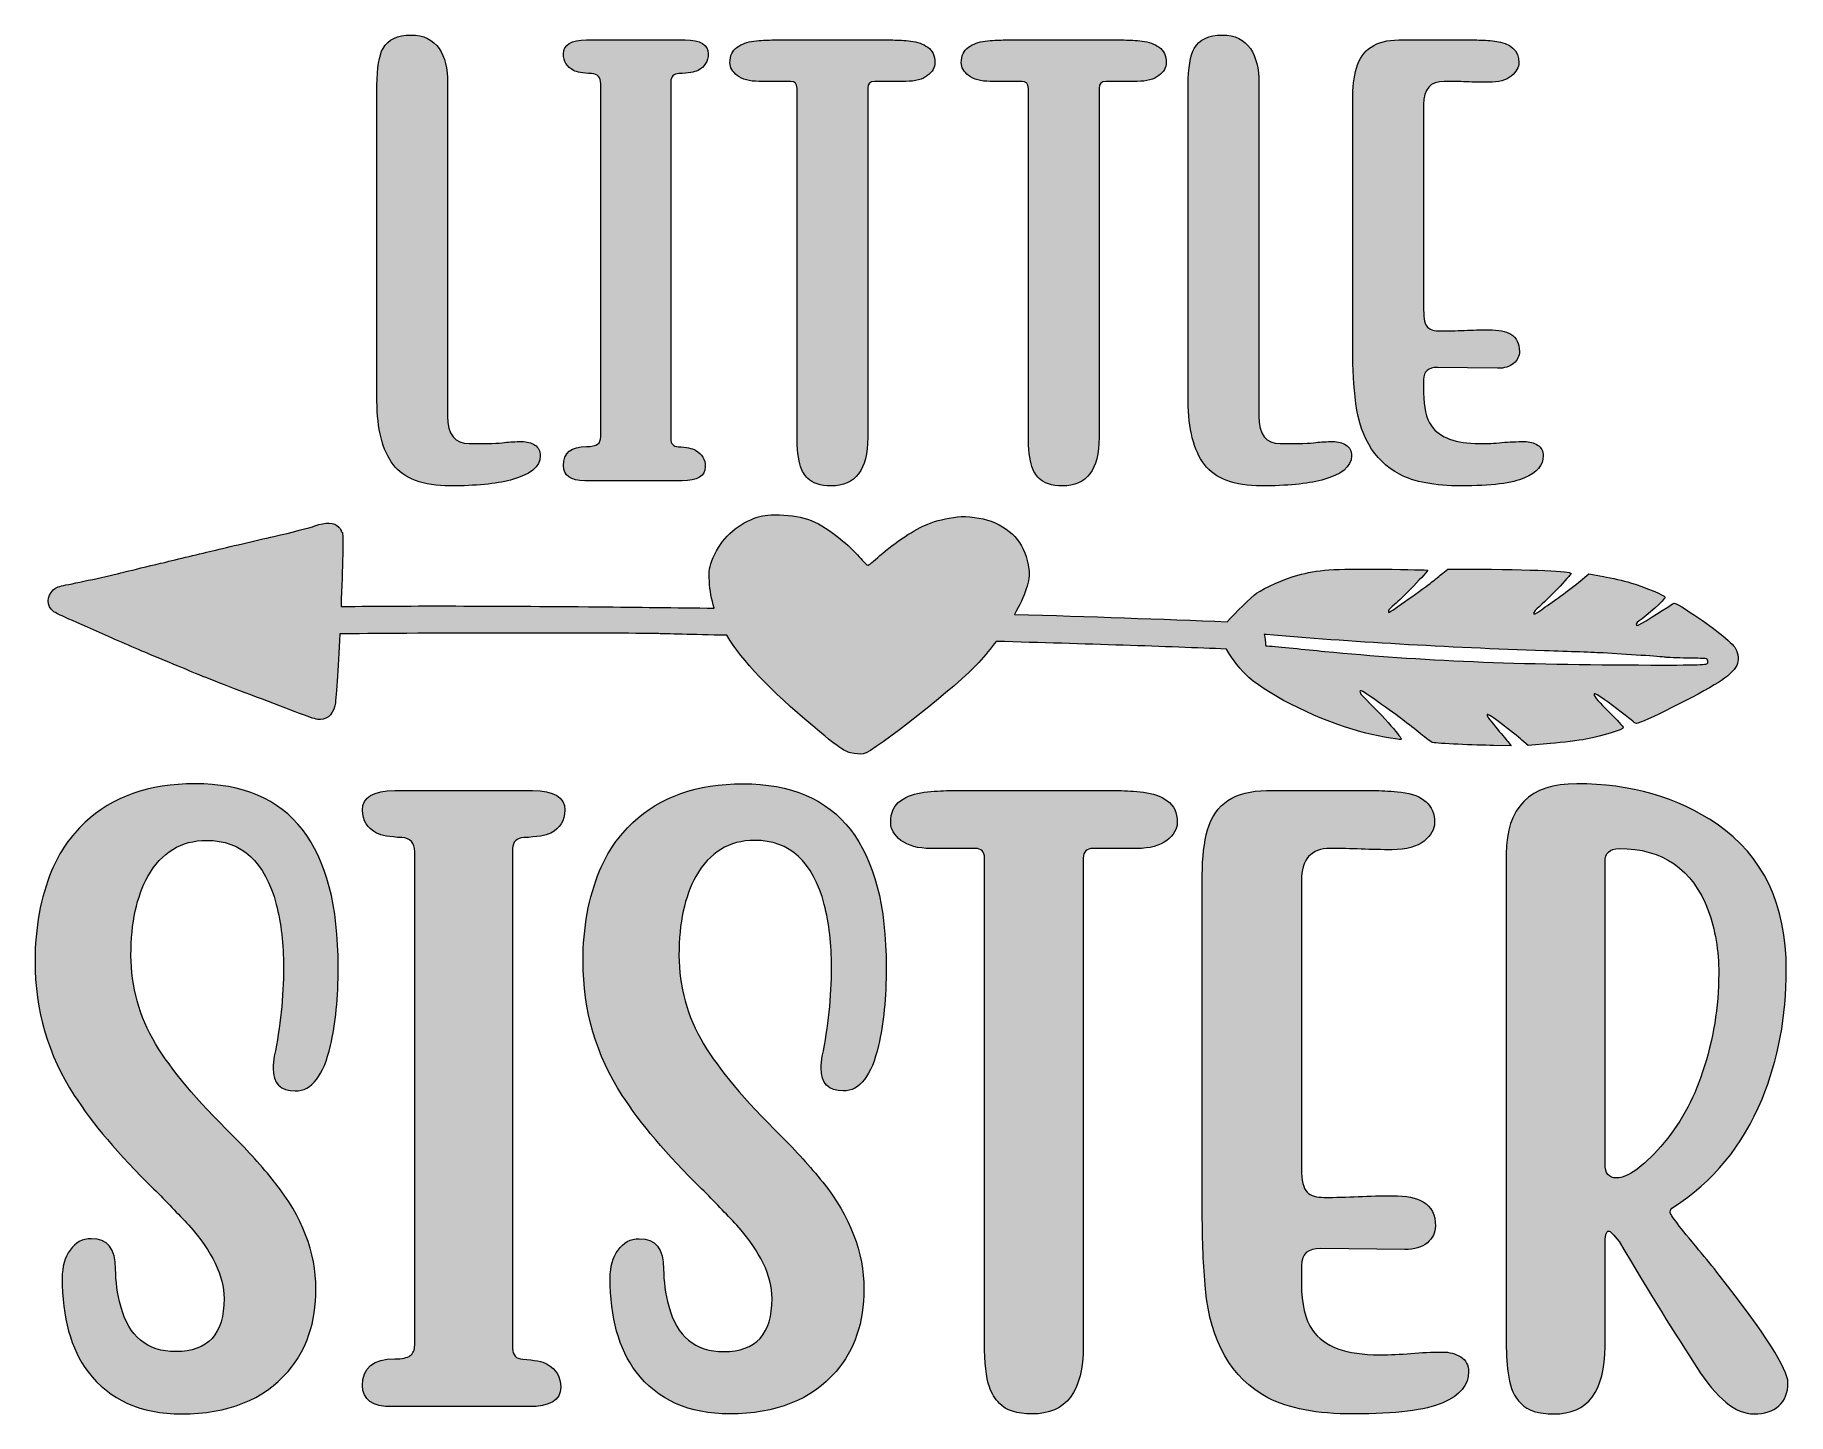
# Model space of a CAD drawing. Header units: inches. Extents: x 0.14 to 5.86, y -5.17 to -0.67.
import ezdxf

# ---------------------------------------------------------------- set-up
doc = ezdxf.new("R2010")
doc.units = ezdxf.units.IN
doc.header["$MEASUREMENT"] = 0
doc.layers.add('Layer 1', color=7, linetype='Continuous')

msp = doc.modelspace()

# ---------------------------------------------------------------- hatches: boundary and pattern name
at = {"layer": 'Layer 1', "true_color": 0xb19a52}
h = msp.add_hatch(color=55, dxfattribs=at)
h.dxf.hatch_style = 2
edge = h.paths.add_edge_path()
edge.add_spline(control_points=[(1.1275, -3.708), (1.1275, -3.8076), (1.1191, -3.8931), (1.1024, -3.9644), (1.0795, -4.0631), (1.0412, -4.1124), (0.9874, -4.1124), (0.939, -4.1124), (0.9148, -4.0878), (0.9148, -4.0384), (0.9148, -4.0252), (0.9161, -4.012), (0.9187, -3.9988), (0.939, -3.9036), (0.9491, -3.8067), (0.9491, -3.708), (0.9491, -3.634), (0.9412, -3.5658), (0.9253, -3.5032), (0.8883, -3.364), (0.8126, -3.2944), (0.698, -3.2944), (0.6143, -3.2944), (0.5505, -3.3336), (0.5064, -3.412), (0.4694, -3.4772), (0.4509, -3.5631), (0.4509, -3.6697), (0.4509, -3.7719), (0.4778, -3.8684), (0.5315, -3.9591), (0.5809, -4.0419), (0.665, -4.1419), (0.7839, -4.2591), (0.8333, -4.3085), (0.8786, -4.3587), (0.92, -4.4098), (1.0099, -4.5234), (1.0548, -4.6397), (1.0548, -4.7586), (1.0548, -4.8679), (1.0244, -4.9577), (0.9637, -5.0282), (0.8835, -5.1207), (0.7676, -5.167), (0.6161, -5.167), (0.4831, -5.167), (0.3813, -5.1212), (0.3108, -5.0295), (0.2544, -4.9547), (0.2263, -4.8524), (0.2263, -4.7229), (0.2263, -4.6868), (0.2349, -4.6564), (0.252, -4.6318), (0.2692, -4.6071), (0.2923, -4.5948), (0.3214, -4.5948), (0.3743, -4.5948), (0.4007, -4.6278), (0.4007, -4.6939), (0.4007, -4.7335), (0.4064, -4.7741), (0.4179, -4.8155), (0.4434, -4.9141), (0.5033, -4.9634), (0.5976, -4.9634), (0.7024, -4.9634), (0.7549, -4.9058), (0.7549, -4.7903), (0.7549, -4.7163), (0.7165, -4.6366), (0.6399, -4.5511), (0.6046, -4.5133), (0.5663, -4.4736), (0.5249, -4.4322), (0.4104, -4.3195), (0.324, -4.2177), (0.2659, -4.127), (0.1804, -3.9957), (0.1377, -3.8499), (0.1377, -3.6895), (0.1377, -3.5794), (0.1558, -3.4807), (0.1919, -3.3935), (0.2174, -3.3319), (0.2536, -3.2794), (0.3003, -3.2363), (0.3901, -3.1517), (0.5099, -3.1094), (0.6597, -3.1094), (0.9716, -3.1094), (1.1275, -3.3089), (1.1275, -3.708)], knot_values=[0, 0, 0, 0, 1, 1, 1, 2, 2, 2, 3, 3, 3, 4, 4, 4, 5, 5, 5, 6, 6, 6, 7, 7, 7, 8, 8, 8, 9, 9, 9, 10, 10, 10, 11, 11, 11, 12, 12, 12, 13, 13, 13, 14, 14, 14, 15, 15, 15, 16, 16, 16, 17, 17, 17, 18, 18, 18, 19, 19, 19, 20, 20, 20, 21, 21, 21, 22, 22, 22, 23, 23, 23, 24, 24, 24, 25, 25, 25, 26, 26, 26, 27, 27, 27, 28, 28, 28, 29, 29, 29, 30, 30, 30, 31, 31, 31, 31], degree=3, periodic=1)
edge = h.paths.add_edge_path()
edge.add_spline(control_points=[(1.7341, -3.2852), (1.7764, -3.2834), (1.8054, -3.2785), (1.8213, -3.2706), (1.8521, -3.2548), (1.8676, -3.2297), (1.8676, -3.1953), (1.8676, -3.153), (1.8323, -3.1319), (1.7618, -3.1319), (1.7618, -3.1319), (1.3125, -3.1319), (1.3125, -3.1319), (1.242, -3.1319), (1.2068, -3.153), (1.2068, -3.1953), (1.2068, -3.2297), (1.2222, -3.2548), (1.2531, -3.2706), (1.268, -3.2785), (1.2953, -3.2834), (1.335, -3.2852), (1.3632, -3.2869), (1.3773, -3.3023), (1.3773, -3.3314), (1.3773, -3.3314), (1.3773, -4.9423), (1.3773, -4.9423), (1.3773, -4.9582), (1.3724, -4.9696), (1.3627, -4.9767), (1.353, -4.9837), (1.3363, -4.9872), (1.3125, -4.9872), (1.242, -4.9872), (1.2068, -5.0163), (1.2068, -5.0745), (1.2068, -5.1203), (1.2394, -5.1432), (1.3046, -5.1432), (1.3046, -5.1432), (1.7486, -5.1432), (1.7486, -5.1432), (1.8191, -5.1432), (1.8543, -5.122), (1.8543, -5.0797), (1.8543, -5.0463), (1.8393, -5.0212), (1.8094, -5.0044), (1.7944, -4.9956), (1.768, -4.9903), (1.7301, -4.9886), (1.7081, -4.9868), (1.6971, -4.9749), (1.6971, -4.9529), (1.6971, -4.9529), (1.6971, -3.3208), (1.6971, -3.3208), (1.6971, -3.2988), (1.7094, -3.2869), (1.7341, -3.2852)], knot_values=[0, 0, 0, 0, 1, 1, 1, 2, 2, 2, 3, 3, 3, 4, 4, 4, 5, 5, 5, 6, 6, 6, 7, 7, 7, 8, 8, 8, 9, 9, 9, 10, 10, 10, 11, 11, 11, 12, 12, 12, 13, 13, 13, 14, 14, 14, 15, 15, 15, 16, 16, 16, 17, 17, 17, 18, 18, 18, 19, 19, 19, 20, 20, 20, 20], degree=3, periodic=1)
edge = h.paths.add_edge_path()
edge.add_spline(control_points=[(2.449, -3.1094), (2.2992, -3.1094), (2.1794, -3.1517), (2.0896, -3.2363), (2.0429, -3.2794), (2.0067, -3.3319), (1.9812, -3.3935), (1.9451, -3.4807), (1.927, -3.5794), (1.927, -3.6895), (1.927, -3.8499), (1.9697, -3.9957), (2.0552, -4.127), (2.1134, -4.2177), (2.1997, -4.3195), (2.3142, -4.4322), (2.3556, -4.4736), (2.3939, -4.5133), (2.4292, -4.5511), (2.5058, -4.6366), (2.5442, -4.7163), (2.5442, -4.7903), (2.5442, -4.9058), (2.4917, -4.9634), (2.3869, -4.9634), (2.2926, -4.9634), (2.2327, -4.9141), (2.2072, -4.8155), (2.1957, -4.7741), (2.19, -4.7335), (2.19, -4.6939), (2.19, -4.6278), (2.1636, -4.5948), (2.1107, -4.5948), (2.0816, -4.5948), (2.0585, -4.6071), (2.0413, -4.6318), (2.0242, -4.6564), (2.0156, -4.6868), (2.0156, -4.7229), (2.0156, -4.8524), (2.0438, -4.9547), (2.1001, -5.0295), (2.1706, -5.1212), (2.2724, -5.167), (2.4054, -5.167), (2.5569, -5.167), (2.6728, -5.1207), (2.753, -5.0282), (2.8137, -4.9577), (2.8441, -4.8679), (2.8441, -4.7586), (2.8441, -4.6397), (2.7992, -4.5234), (2.7094, -4.4098), (2.6679, -4.3587), (2.6226, -4.3085), (2.5732, -4.2591), (2.4543, -4.1419), (2.3702, -4.0419), (2.3208, -3.9591), (2.2671, -3.8684), (2.2402, -3.7719), (2.2402, -3.6697), (2.2402, -3.5631), (2.2587, -3.4772), (2.2957, -3.412), (2.3398, -3.3336), (2.4036, -3.2944), (2.4873, -3.2944), (2.6019, -3.2944), (2.6776, -3.364), (2.7146, -3.5032), (2.7305, -3.5658), (2.7384, -3.634), (2.7384, -3.708), (2.7384, -3.8067), (2.7283, -3.9036), (2.708, -3.9988), (2.7054, -4.012), (2.7041, -4.0252), (2.7041, -4.0384), (2.7041, -4.0878), (2.7283, -4.1124), (2.7767, -4.1124), (2.8305, -4.1124), (2.8688, -4.0631), (2.8917, -3.9644), (2.9084, -3.8931), (2.9168, -3.8076), (2.9168, -3.708), (2.9168, -3.3089), (2.7609, -3.1094), (2.449, -3.1094)], knot_values=[0, 0, 0, 0, 1, 1, 1, 2, 2, 2, 3, 3, 3, 4, 4, 4, 5, 5, 5, 6, 6, 6, 7, 7, 7, 8, 8, 8, 9, 9, 9, 10, 10, 10, 11, 11, 11, 12, 12, 12, 13, 13, 13, 14, 14, 14, 15, 15, 15, 16, 16, 16, 17, 17, 17, 18, 18, 18, 19, 19, 19, 20, 20, 20, 21, 21, 21, 22, 22, 22, 23, 23, 23, 24, 24, 24, 25, 25, 25, 26, 26, 26, 27, 27, 27, 28, 28, 28, 29, 29, 29, 30, 30, 30, 31, 31, 31, 31], degree=3, periodic=1)
edge = h.paths.add_edge_path()
edge.add_spline(control_points=[(3.8346, -3.1649), (3.813, -3.1499), (3.7872, -3.1407), (3.7573, -3.1371), (3.7273, -3.1336), (3.7, -3.1319), (3.6754, -3.1319), (3.6754, -3.1319), (3.123, -3.1319), (3.123, -3.1319), (3.0983, -3.1319), (3.071, -3.1336), (3.041, -3.1371), (3.0111, -3.1407), (2.9853, -3.1499), (2.9637, -3.1649), (2.9422, -3.1799), (2.9314, -3.2037), (2.9314, -3.2363), (2.9314, -3.2574), (2.9426, -3.2768), (2.9651, -3.2944), (2.9875, -3.312), (3.0203, -3.3208), (3.0635, -3.3208), (3.0635, -3.3208), (3.2076, -3.3208), (3.2076, -3.3208), (3.2278, -3.3208), (3.2379, -3.3314), (3.2379, -3.3525), (3.2379, -3.3525), (3.2379, -4.9357), (3.2379, -4.9357), (3.2379, -5), (3.2432, -5.0476), (3.2538, -5.0784), (3.2608, -5.0996), (3.2719, -5.1176), (3.2868, -5.1326), (3.308, -5.1555), (3.3432, -5.167), (3.3926, -5.167), (3.5044, -5.167), (3.5604, -5.0934), (3.5604, -4.9463), (3.5604, -4.9463), (3.5604, -3.3525), (3.5604, -3.3525), (3.5604, -3.3314), (3.571, -3.3208), (3.5921, -3.3208), (3.5921, -3.3208), (3.7348, -3.3208), (3.7348, -3.3208), (3.778, -3.3208), (3.8108, -3.312), (3.8333, -3.2944), (3.8558, -3.2768), (3.867, -3.2574), (3.867, -3.2363), (3.867, -3.2037), (3.8562, -3.1799), (3.8346, -3.1649)], knot_values=[0, 0, 0, 0, 1, 1, 1, 2, 2, 2, 3, 3, 3, 4, 4, 4, 5, 5, 5, 6, 6, 6, 7, 7, 7, 8, 8, 8, 9, 9, 9, 10, 10, 10, 11, 11, 11, 12, 12, 12, 13, 13, 13, 14, 14, 14, 15, 15, 15, 16, 16, 16, 17, 17, 17, 18, 18, 18, 19, 19, 19, 20, 20, 20, 21, 21, 21, 21], degree=3, periodic=1)
edge = h.paths.add_edge_path()
edge.add_spline(control_points=[(4.7927, -4.9806), (4.7755, -4.9701), (4.7555, -4.9648), (4.7326, -4.9648), (4.6982, -4.9648), (4.6641, -4.9663), (4.6301, -4.9694), (4.5962, -4.9725), (4.5621, -4.974), (4.5277, -4.974), (4.4194, -4.974), (4.3462, -4.9472), (4.3084, -4.8934), (4.2846, -4.8582), (4.2727, -4.808), (4.2727, -4.7428), (4.2727, -4.7428), (4.2727, -4.682), (4.2727, -4.682), (4.2727, -4.645), (4.2938, -4.6265), (4.3361, -4.6265), (4.3361, -4.6265), (4.6097, -4.6304), (4.6097, -4.6304), (4.6414, -4.6304), (4.666, -4.623), (4.6837, -4.608), (4.7013, -4.593), (4.7101, -4.5749), (4.7101, -4.5538), (4.7101, -4.5168), (4.6969, -4.4904), (4.6705, -4.4745), (4.6484, -4.4613), (4.6149, -4.4547), (4.57, -4.4547), (4.533, -4.4547), (4.4958, -4.4556), (4.4583, -4.4573), (4.4209, -4.4591), (4.3837, -4.46), (4.3467, -4.46), (4.322, -4.46), (4.3035, -4.4543), (4.2912, -4.4428), (4.2788, -4.4313), (4.2727, -4.4053), (4.2727, -4.3648), (4.2727, -4.3648), (4.2727, -3.4266), (4.2727, -3.4266), (4.2727, -3.3561), (4.3039, -3.3208), (4.3665, -3.3208), (4.4, -3.3208), (4.4337, -3.3215), (4.4676, -3.3228), (4.5015, -3.3241), (4.5352, -3.3248), (4.5687, -3.3248), (4.6154, -3.3248), (4.6502, -3.3154), (4.6731, -3.2964), (4.696, -3.2774), (4.7074, -3.2574), (4.7074, -3.2363), (4.7074, -3.179), (4.6709, -3.146), (4.5978, -3.1371), (4.5678, -3.1336), (4.5405, -3.1319), (4.5158, -3.1319), (4.5158, -3.1319), (4.159, -3.1319), (4.159, -3.1319), (4.0551, -3.1319), (3.9907, -3.1746), (3.9661, -3.2601), (3.9546, -3.3006), (3.9489, -3.3495), (3.9489, -3.4067), (3.9489, -3.4067), (3.9489, -4.5155), (3.9489, -4.5155), (3.9489, -4.6009), (3.9524, -4.6824), (3.9595, -4.76), (3.9753, -4.9317), (4.0432, -5.0498), (4.163, -5.1141), (4.2299, -5.1493), (4.3233, -5.167), (4.4431, -5.167), (4.5806, -5.167), (4.6775, -5.1548), (4.7339, -5.1306), (4.7903, -5.1064), (4.8185, -5.0727), (4.8185, -5.0295), (4.8185, -5.0075), (4.8099, -4.9912), (4.7927, -4.9806)], knot_values=[0, 0, 0, 0, 1, 1, 1, 2, 2, 2, 3, 3, 3, 4, 4, 4, 5, 5, 5, 6, 6, 6, 7, 7, 7, 8, 8, 8, 9, 9, 9, 10, 10, 10, 11, 11, 11, 12, 12, 12, 13, 13, 13, 14, 14, 14, 15, 15, 15, 16, 16, 16, 17, 17, 17, 18, 18, 18, 19, 19, 19, 20, 20, 20, 21, 21, 21, 22, 22, 22, 23, 23, 23, 24, 24, 24, 25, 25, 25, 26, 26, 26, 27, 27, 27, 28, 28, 28, 29, 29, 29, 30, 30, 30, 31, 31, 31, 32, 32, 32, 33, 33, 33, 34, 34, 34, 34], degree=3, periodic=1)
edge = h.paths.add_edge_path()
edge.add_spline(control_points=[(5.8611, -5.0652), (5.8611, -5.0978), (5.8512, -5.1229), (5.8314, -5.1405), (5.8116, -5.1582), (5.7845, -5.167), (5.7501, -5.167), (5.6902, -5.167), (5.6281, -5.1163), (5.5638, -5.015), (5.4942, -4.9093), (5.4096, -4.7723), (5.31, -4.604), (5.2915, -4.5811), (5.2801, -4.5697), (5.2757, -4.5697), (5.2678, -4.5697), (5.2638, -4.5855), (5.2638, -4.6172), (5.2638, -4.6172), (5.2638, -4.9463), (5.2638, -4.9463), (5.2638, -5.0934), (5.2078, -5.167), (5.096, -5.167), (5.0466, -5.167), (5.0112, -5.1557), (4.9896, -5.1333), (4.968, -5.1108), (4.9546, -5.082), (4.9493, -5.0467), (4.944, -5.0115), (4.9413, -4.9745), (4.9413, -4.9357), (4.9413, -4.9357), (4.9413, -3.3393), (4.9413, -3.3393), (4.9413, -3.1861), (5.018, -3.1094), (5.1713, -3.1094), (5.3475, -3.1094), (5.5003, -3.1535), (5.6298, -3.2416), (5.7805, -3.3455), (5.8558, -3.5037), (5.8558, -3.716), (5.8558, -3.8701), (5.8294, -4.0111), (5.7765, -4.1389), (5.7131, -4.2921), (5.6166, -4.4098), (5.4871, -4.4917), (5.4801, -4.4961), (5.4766, -4.5014), (5.4766, -4.5075), (5.4766, -4.5163), (5.5078, -4.5578), (5.5704, -4.6318), (5.5942, -4.66), (5.6162, -4.6873), (5.6365, -4.7137), (5.7862, -4.904), (5.8611, -5.0212), (5.8611, -5.0652)], knot_values=[0, 0, 0, 0, 1, 1, 1, 2, 2, 2, 3, 3, 3, 4, 4, 4, 5, 5, 5, 6, 6, 6, 7, 7, 7, 8, 8, 8, 9, 9, 9, 10, 10, 10, 11, 11, 11, 12, 12, 12, 13, 13, 13, 14, 14, 14, 15, 15, 15, 16, 16, 16, 17, 17, 17, 18, 18, 18, 19, 19, 19, 20, 20, 20, 21, 21, 21, 21], degree=3, periodic=1)
edge = h.paths.add_edge_path()
edge.add_spline(control_points=[(5.4462, -4.2935), (5.5069, -4.2247), (5.5523, -4.1437), (5.5823, -4.0503), (5.6175, -3.9455), (5.6351, -3.8384), (5.6351, -3.7292), (5.6351, -3.6543), (5.6237, -3.5856), (5.6008, -3.523), (5.5497, -3.3882), (5.4528, -3.3208), (5.31, -3.3208), (5.2792, -3.3217), (5.2638, -3.3363), (5.2638, -3.3644), (5.2638, -3.3644), (5.2638, -4.3503), (5.2638, -4.3503), (5.2638, -4.3811), (5.2766, -4.3965), (5.3021, -4.3965), (5.3373, -4.3965), (5.3854, -4.3622), (5.4462, -4.2935)], knot_values=[0, 0, 0, 0, 1, 1, 1, 2, 2, 2, 3, 3, 3, 4, 4, 4, 5, 5, 5, 6, 6, 6, 7, 7, 7, 8, 8, 8, 8], degree=3, periodic=1)
edge = h.paths.add_edge_path()
edge.add_spline(control_points=[(1.4934, -2.1369), (1.5766, -2.1369), (1.6421, -2.1306), (1.69, -2.118), (1.7549, -2.101), (1.7874, -2.0745), (1.7874, -2.0385), (1.7874, -2.0228), (1.7814, -2.0111), (1.7694, -2.0036), (1.7574, -1.996), (1.7432, -1.9922), (1.7268, -1.9922), (1.7067, -1.9922), (1.6879, -1.9933), (1.6706, -1.9955), (1.6533, -1.9978), (1.6147, -1.9988), (1.5548, -1.9988), (1.5082, -1.9988), (1.4849, -1.9689), (1.4849, -1.909), (1.4849, -1.909), (1.4849, -0.8219), (1.4849, -0.8219), (1.4849, -0.774), (1.4757, -0.7366), (1.4574, -0.7094), (1.4373, -0.6798), (1.4064, -0.665), (1.3648, -0.665), (1.3213, -0.665), (1.2911, -0.6795), (1.274, -0.7085), (1.2608, -0.7318), (1.2542, -0.7722), (1.2542, -0.8295), (1.2542, -0.8295), (1.2542, -1.8599), (1.2542, -1.8599), (1.2542, -1.9513), (1.2718, -2.0203), (1.3071, -2.0669), (1.3424, -2.1136), (1.4045, -2.1369), (1.4934, -2.1369)], knot_values=[0, 0, 0, 0, 1, 1, 1, 2, 2, 2, 3, 3, 3, 4, 4, 4, 5, 5, 5, 6, 6, 6, 7, 7, 7, 8, 8, 8, 9, 9, 9, 10, 10, 10, 11, 11, 11, 12, 12, 12, 13, 13, 13, 14, 14, 14, 15, 15, 15, 15], degree=3, periodic=1)
edge = h.paths.add_edge_path()
edge.add_spline(control_points=[(1.9745, -2.0007), (1.9676, -2.0058), (1.9556, -2.0083), (1.9386, -2.0083), (1.8882, -2.0083), (1.863, -2.0291), (1.863, -2.0707), (1.863, -2.1035), (1.8863, -2.1199), (1.9329, -2.1199), (1.9329, -2.1199), (2.2506, -2.1199), (2.2506, -2.1199), (2.301, -2.1199), (2.3262, -2.1047), (2.3262, -2.0745), (2.3262, -2.0505), (2.3155, -2.0326), (2.294, -2.0206), (2.2833, -2.0143), (2.2644, -2.0105), (2.2373, -2.0092), (2.2216, -2.008), (2.2137, -1.9995), (2.2137, -1.9837), (2.2137, -1.9837), (2.2137, -0.8163), (2.2137, -0.8163), (2.2137, -0.8005), (2.2225, -0.792), (2.2402, -0.7908), (2.2704, -0.7895), (2.2912, -0.786), (2.3025, -0.7804), (2.3246, -0.769), (2.3356, -0.751), (2.3356, -0.7265), (2.3356, -0.6962), (2.3104, -0.6811), (2.26, -0.6811), (2.26, -0.6811), (1.9386, -0.6811), (1.9386, -0.6811), (1.8882, -0.6811), (1.863, -0.6962), (1.863, -0.7265), (1.863, -0.751), (1.874, -0.769), (1.8961, -0.7804), (1.9068, -0.786), (1.9263, -0.7895), (1.9547, -0.7908), (1.9748, -0.792), (1.9849, -0.803), (1.9849, -0.8238), (1.9849, -0.8238), (1.9849, -1.9762), (1.9849, -1.9762), (1.9849, -1.9875), (1.9815, -1.9957), (1.9745, -2.0007)], knot_values=[0, 0, 0, 0, 1, 1, 1, 2, 2, 2, 3, 3, 3, 4, 4, 4, 5, 5, 5, 6, 6, 6, 7, 7, 7, 8, 8, 8, 9, 9, 9, 10, 10, 10, 11, 11, 11, 12, 12, 12, 13, 13, 13, 14, 14, 14, 15, 15, 15, 16, 16, 16, 17, 17, 17, 18, 18, 18, 19, 19, 19, 20, 20, 20, 20], degree=3, periodic=1)
edge = h.paths.add_edge_path()
edge.add_spline(control_points=[(2.4306, -0.7974), (2.4467, -0.81), (2.4702, -0.8163), (2.5011, -0.8163), (2.5011, -0.8163), (2.6041, -0.8163), (2.6041, -0.8163), (2.6186, -0.8163), (2.6258, -0.8238), (2.6258, -0.839), (2.6258, -0.839), (2.6258, -1.9714), (2.6258, -1.9714), (2.6258, -2.0175), (2.6296, -2.0515), (2.6372, -2.0735), (2.6422, -2.0886), (2.6501, -2.1016), (2.6608, -2.1123), (2.6759, -2.1287), (2.7011, -2.1369), (2.7364, -2.1369), (2.8165, -2.1369), (2.8565, -2.0843), (2.8565, -1.979), (2.8565, -1.979), (2.8565, -0.839), (2.8565, -0.839), (2.8565, -0.8238), (2.8641, -0.8163), (2.8792, -0.8163), (2.8792, -0.8163), (2.9813, -0.8163), (2.9813, -0.8163), (3.0122, -0.8163), (3.0356, -0.81), (3.0517, -0.7974), (3.0678, -0.7848), (3.0758, -0.7709), (3.0758, -0.7558), (3.0758, -0.7325), (3.0681, -0.7154), (3.0526, -0.7047), (3.0372, -0.694), (3.0188, -0.6874), (2.9973, -0.6849), (2.9759, -0.6824), (2.9564, -0.6811), (2.9387, -0.6811), (2.9387, -0.6811), (2.5436, -0.6811), (2.5436, -0.6811), (2.526, -0.6811), (2.5064, -0.6824), (2.485, -0.6849), (2.4636, -0.6874), (2.4451, -0.694), (2.4297, -0.7047), (2.4143, -0.7154), (2.4065, -0.7325), (2.4065, -0.7558), (2.4065, -0.7709), (2.4146, -0.7848), (2.4306, -0.7974)], knot_values=[0, 0, 0, 0, 1, 1, 1, 2, 2, 2, 3, 3, 3, 4, 4, 4, 5, 5, 5, 6, 6, 6, 7, 7, 7, 8, 8, 8, 9, 9, 9, 10, 10, 10, 11, 11, 11, 12, 12, 12, 13, 13, 13, 14, 14, 14, 15, 15, 15, 16, 16, 16, 17, 17, 17, 18, 18, 18, 19, 19, 19, 20, 20, 20, 21, 21, 21, 21], degree=3, periodic=1)
edge = h.paths.add_edge_path()
edge.add_spline(control_points=[(3.1859, -0.7974), (3.202, -0.81), (3.2255, -0.8163), (3.2564, -0.8163), (3.2564, -0.8163), (3.3594, -0.8163), (3.3594, -0.8163), (3.3739, -0.8163), (3.3811, -0.8238), (3.3811, -0.839), (3.3811, -0.839), (3.3811, -1.9714), (3.3811, -1.9714), (3.3811, -2.0175), (3.3849, -2.0515), (3.3925, -2.0735), (3.3975, -2.0886), (3.4054, -2.1016), (3.4161, -2.1123), (3.4313, -2.1287), (3.4564, -2.1369), (3.4917, -2.1369), (3.5718, -2.1369), (3.6118, -2.0843), (3.6118, -1.979), (3.6118, -1.979), (3.6118, -0.839), (3.6118, -0.839), (3.6118, -0.8238), (3.6194, -0.8163), (3.6345, -0.8163), (3.6345, -0.8163), (3.7366, -0.8163), (3.7366, -0.8163), (3.7675, -0.8163), (3.7909, -0.81), (3.807, -0.7974), (3.8231, -0.7848), (3.8311, -0.7709), (3.8311, -0.7558), (3.8311, -0.7325), (3.8234, -0.7154), (3.808, -0.7047), (3.7925, -0.694), (3.7741, -0.6874), (3.7527, -0.6849), (3.7312, -0.6824), (3.7117, -0.6811), (3.694, -0.6811), (3.694, -0.6811), (3.2989, -0.6811), (3.2989, -0.6811), (3.2813, -0.6811), (3.2617, -0.6824), (3.2403, -0.6849), (3.2189, -0.6874), (3.2004, -0.694), (3.185, -0.7047), (3.1696, -0.7154), (3.1618, -0.7325), (3.1618, -0.7558), (3.1618, -0.7709), (3.1699, -0.7848), (3.1859, -0.7974)], knot_values=[0, 0, 0, 0, 1, 1, 1, 2, 2, 2, 3, 3, 3, 4, 4, 4, 5, 5, 5, 6, 6, 6, 7, 7, 7, 8, 8, 8, 9, 9, 9, 10, 10, 10, 11, 11, 11, 12, 12, 12, 13, 13, 13, 14, 14, 14, 15, 15, 15, 16, 16, 16, 17, 17, 17, 18, 18, 18, 19, 19, 19, 20, 20, 20, 21, 21, 21, 21], degree=3, periodic=1)
edge = h.paths.add_edge_path()
edge.add_spline(control_points=[(4.1421, -2.1369), (4.2253, -2.1369), (4.2908, -2.1306), (4.3387, -2.118), (4.4037, -2.101), (4.4361, -2.0745), (4.4361, -2.0385), (4.4361, -2.0228), (4.4301, -2.0111), (4.4182, -2.0036), (4.4062, -1.996), (4.392, -1.9922), (4.3756, -1.9922), (4.3554, -1.9922), (4.3367, -1.9933), (4.3194, -1.9955), (4.302, -1.9978), (4.2634, -1.9988), (4.2036, -1.9988), (4.1569, -1.9988), (4.1336, -1.9689), (4.1336, -1.909), (4.1336, -1.909), (4.1336, -0.8219), (4.1336, -0.8219), (4.1336, -0.774), (4.1245, -0.7366), (4.1062, -0.7094), (4.086, -0.6798), (4.0552, -0.665), (4.0136, -0.665), (3.9701, -0.665), (3.9398, -0.6795), (3.9228, -0.7085), (3.9096, -0.7318), (3.903, -0.7722), (3.903, -0.8295), (3.903, -0.8295), (3.903, -1.8599), (3.903, -1.8599), (3.903, -1.9513), (3.9206, -2.0203), (3.9559, -2.0669), (3.9912, -2.1136), (4.0533, -2.1369), (4.1421, -2.1369)], knot_values=[0, 0, 0, 0, 1, 1, 1, 2, 2, 2, 3, 3, 3, 4, 4, 4, 5, 5, 5, 6, 6, 6, 7, 7, 7, 8, 8, 8, 9, 9, 9, 10, 10, 10, 11, 11, 11, 12, 12, 12, 13, 13, 13, 14, 14, 14, 15, 15, 15, 15], degree=3, periodic=1)
edge = h.paths.add_edge_path()
edge.add_spline(control_points=[(4.593, -2.0991), (4.6409, -2.1243), (4.7077, -2.1369), (4.7934, -2.1369), (4.8918, -2.1369), (4.9611, -2.1282), (5.0014, -2.1109), (5.0417, -2.0936), (5.0619, -2.0694), (5.0619, -2.0385), (5.0619, -2.0228), (5.0558, -2.0111), (5.0435, -2.0036), (5.0312, -1.996), (5.0169, -1.9922), (5.0005, -1.9922), (4.9759, -1.9922), (4.9515, -1.9933), (4.9272, -1.9955), (4.9029, -1.9978), (4.8785, -1.9988), (4.8539, -1.9988), (4.7764, -1.9988), (4.7241, -1.9796), (4.697, -1.9412), (4.68, -1.916), (4.6715, -1.8801), (4.6715, -1.8334), (4.6715, -1.8334), (4.6715, -1.7899), (4.6715, -1.7899), (4.6715, -1.7635), (4.6866, -1.7502), (4.7169, -1.7502), (4.7169, -1.7502), (4.9126, -1.7531), (4.9126, -1.7531), (4.9352, -1.7531), (4.9529, -1.7477), (4.9655, -1.737), (4.9781, -1.7263), (4.9844, -1.7134), (4.9844, -1.6982), (4.9844, -1.6718), (4.9749, -1.6529), (4.956, -1.6415), (4.9403, -1.6321), (4.9163, -1.6273), (4.8842, -1.6273), (4.8577, -1.6273), (4.8311, -1.628), (4.8043, -1.6292), (4.7775, -1.6305), (4.7509, -1.6311), (4.7244, -1.6311), (4.7068, -1.6311), (4.6935, -1.627), (4.6847, -1.6188), (4.6759, -1.6107), (4.6715, -1.5921), (4.6715, -1.5631), (4.6715, -1.5631), (4.6715, -0.8919), (4.6715, -0.8919), (4.6715, -0.8415), (4.6939, -0.8163), (4.7386, -0.8163), (4.7626, -0.8163), (4.7867, -0.8167), (4.8109, -0.8177), (4.8352, -0.8186), (4.8593, -0.8191), (4.8832, -0.8191), (4.9166, -0.8191), (4.9415, -0.8123), (4.9579, -0.7988), (4.9743, -0.7852), (4.9825, -0.7709), (4.9825, -0.7558), (4.9825, -0.7148), (4.9563, -0.6912), (4.904, -0.6849), (4.8826, -0.6824), (4.8631, -0.6811), (4.8454, -0.6811), (4.8454, -0.6811), (4.5902, -0.6811), (4.5902, -0.6811), (4.5158, -0.6811), (4.4698, -0.7117), (4.4522, -0.7728), (4.444, -0.8018), (4.4399, -0.8368), (4.4399, -0.8777), (4.4399, -0.8777), (4.4399, -1.6708), (4.4399, -1.6708), (4.4399, -1.732), (4.4424, -1.7903), (4.4475, -1.8457), (4.4588, -1.9686), (4.5073, -2.0531), (4.593, -2.0991)], knot_values=[0, 0, 0, 0, 1, 1, 1, 2, 2, 2, 3, 3, 3, 4, 4, 4, 5, 5, 5, 6, 6, 6, 7, 7, 7, 8, 8, 8, 9, 9, 9, 10, 10, 10, 11, 11, 11, 12, 12, 12, 13, 13, 13, 14, 14, 14, 15, 15, 15, 16, 16, 16, 17, 17, 17, 18, 18, 18, 19, 19, 19, 20, 20, 20, 21, 21, 21, 22, 22, 22, 23, 23, 23, 24, 24, 24, 25, 25, 25, 26, 26, 26, 27, 27, 27, 28, 28, 28, 29, 29, 29, 30, 30, 30, 31, 31, 31, 32, 32, 32, 33, 33, 33, 34, 34, 34, 34], degree=3, periodic=1)
at = {"layer": 'Layer 1', "true_color": 0x131313}
h = msp.add_hatch(color=250, dxfattribs=at)
h.dxf.hatch_style = 2
edge = h.paths.add_edge_path()
edge.add_spline(control_points=[(4.9464, -2.9718), (4.9404, -2.9646), (4.9224, -2.9428), (4.9066, -2.9238), (4.864, -2.8736), (4.8699, -2.8706), (4.9256, -2.914), (4.9515, -2.9337), (4.9815, -2.9576), (4.9927, -2.9672), (4.9927, -2.9672), (5.0133, -2.9841), (5.0133, -2.9841), (5.0133, -2.9841), (5.0861, -2.9782), (5.0861, -2.9782), (5.1261, -2.9746), (5.178, -2.9682), (5.2017, -2.9638), (5.2574, -2.953), (5.3241, -2.9324), (5.3241, -2.9263), (5.3241, -2.9238), (5.3027, -2.9005), (5.2761, -2.8744), (5.2456, -2.8441), (5.2282, -2.824), (5.228, -2.8194), (5.2278, -2.8126), (5.2299, -2.8132), (5.2498, -2.8264), (5.2767, -2.8444), (5.3313, -2.8856), (5.3487, -2.9009), (5.3559, -2.9077), (5.3639, -2.9127), (5.3665, -2.9127), (5.3826, -2.9123), (5.5702, -2.8185), (5.6339, -2.7789), (5.6627, -2.7611), (5.6864, -2.7391), (5.6938, -2.7234), (5.7014, -2.7074), (5.6998, -2.6849), (5.69, -2.6675), (5.6794, -2.6487), (5.6138, -2.5966), (5.5424, -2.55), (5.4956, -2.5193), (5.4914, -2.5174), (5.4844, -2.5219), (5.4463, -2.5477), (5.3735, -2.593), (5.3703, -2.593), (5.362, -2.5932), (5.3654, -2.5843), (5.3756, -2.5776), (5.3978, -2.5636), (5.4601, -2.5066), (5.4601, -2.4998), (5.4598, -2.4948), (5.3927, -2.4672), (5.3474, -2.4533), (5.3248, -2.4465), (5.2845, -2.437), (5.2587, -2.4327), (5.2587, -2.4327), (5.2115, -2.4243), (5.2115, -2.4243), (5.2115, -2.4243), (5.1776, -2.452), (5.1776, -2.452), (5.1594, -2.4672), (5.1302, -2.4893), (5.1132, -2.5011), (5.0961, -2.5132), (5.0702, -2.531), (5.0565, -2.5411), (5.0355, -2.556), (5.0309, -2.5579), (5.0306, -2.5526), (5.0306, -2.549), (5.0385, -2.5399), (5.0484, -2.5316), (5.0694, -2.5145), (5.1528, -2.4283), (5.1528, -2.423), (5.1526, -2.4152), (5.0366, -2.4099), (4.8147, -2.4086), (4.8147, -2.4086), (4.7511, -2.4084), (4.7511, -2.4084), (4.7511, -2.4084), (4.7342, -2.4221), (4.7342, -2.4221), (4.7249, -2.4296), (4.7084, -2.4429), (4.6978, -2.4516), (4.676, -2.4689), (4.5618, -2.5498), (4.5585, -2.55), (4.5574, -2.55), (4.5568, -2.5479), (4.5566, -2.545), (4.5566, -2.5424), (4.5657, -2.5329), (4.5769, -2.524), (4.597, -2.5081), (4.6878, -2.4141), (4.6853, -2.412), (4.6844, -2.4113), (4.619, -2.4099), (4.54, -2.409), (4.3738, -2.4069), (4.3258, -2.4105), (4.2603, -2.4287), (4.2154, -2.4414), (4.153, -2.4689), (4.1261, -2.4876), (4.1079, -2.5003), (4.0558, -2.5517), (4.0306, -2.5807), (3.8161, -2.5716), (3.5815, -2.5636), (3.3352, -2.5566), (3.3702, -2.4965), (3.3875, -2.4444), (3.3829, -2.4092), (3.3719, -2.3305), (3.3325, -2.2805), (3.2594, -2.2525), (3.2296, -2.2411), (3.18, -2.2347), (3.1499, -2.2381), (3.1123, -2.243), (3.0813, -2.25), (3.0525, -2.2616), (3.013, -2.2767), (2.9437, -2.3226), (2.8963, -2.3645), (2.8768, -2.3819), (2.8588, -2.3965), (2.8569, -2.3965), (2.8546, -2.3965), (2.8419, -2.3836), (2.8285, -2.3681), (2.8145, -2.3525), (2.7877, -2.3266), (2.768, -2.311), (2.6985, -2.2534), (2.6483, -2.2333), (2.5681, -2.2318), (2.5253, -2.2309), (2.5145, -2.2326), (2.4857, -2.2428), (2.4256, -2.265), (2.3779, -2.3101), (2.3523, -2.3709), (2.3386, -2.4027), (2.3373, -2.4116), (2.3394, -2.4495), (2.3411, -2.4787), (2.3462, -2.5073), (2.3555, -2.5361), (2.2295, -2.5344), (2.1035, -2.5329), (1.9786, -2.5318), (1.6129, -2.5286), (1.3804, -2.528), (1.1367, -2.5308), (1.1418, -2.4039), (1.1447, -2.2885), (1.1409, -2.2883), (1.139, -2.2883), (1.1373, -2.2864), (1.1373, -2.2847), (1.1375, -2.2826), (1.1337, -2.2762), (1.1291, -2.2712), (1.1155, -2.2557), (1.0869, -2.2542), (1.0509, -2.2678), (1.0355, -2.2733), (0.9754, -2.2887), (0.9173, -2.3021), (0.8591, -2.3154), (0.7691, -2.3364), (0.7175, -2.3489), (0.6658, -2.3612), (0.5896, -2.3796), (0.5476, -2.3897), (0.5061, -2.3993), (0.4555, -2.4116), (0.4356, -2.4168), (0.3977, -2.4266), (0.2861, -2.4514), (0.2379, -2.4605), (0.2163, -2.4641), (0.2072, -2.4679), (0.1972, -2.4766), (0.1752, -2.4965), (0.1754, -2.5295), (0.1983, -2.5473), (0.2025, -2.5507), (0.2211, -2.5598), (0.2398, -2.5678), (0.2582, -2.5759), (0.3156, -2.6011), (0.3674, -2.6244), (0.4189, -2.6472), (0.4924, -2.679), (0.5307, -2.6947), (0.5686, -2.7105), (0.6145, -2.7292), (0.6319, -2.7368), (0.6793, -2.7571), (0.7598, -2.7885), (0.861, -2.8266), (0.9108, -2.8452), (0.9726, -2.8687), (0.9978, -2.8787), (1.0234, -2.8886), (1.0507, -2.8979), (1.0594, -2.8994), (1.0874, -2.9032), (1.1081, -2.8873), (1.1166, -2.8549), (1.1208, -2.8395), (1.1274, -2.7351), (1.1327, -2.6201), (1.1467, -2.6199), (1.16, -2.6199), (1.1723, -2.6197), (1.423, -2.6167), (2.1012, -2.6169), (2.1738, -2.6193), (2.1948, -2.6203), (2.2827, -2.6222), (2.3964, -2.6248), (2.4478, -2.7101), (2.537, -2.8029), (2.6769, -2.9206), (2.762, -2.9917), (2.7779, -3.0027), (2.8006, -3.0082), (2.8148, -3.0121), (2.8334, -3.0133), (2.8421, -3.0121), (2.8768, -3.0057), (3.1557, -2.7849), (3.2196, -2.7131), (3.2402, -2.69), (3.259, -2.6671), (3.2759, -2.6447), (3.5658, -2.6527), (3.8404, -2.6618), (4.0276, -2.6697), (4.0482, -2.7057), (4.074, -2.7387), (4.1007, -2.762), (4.1735, -2.8255), (4.3382, -2.9055), (4.4661, -2.9398), (4.5053, -2.9502), (4.5915, -2.9665), (4.5972, -2.9646), (4.6046, -2.9619), (4.5462, -2.896), (4.4695, -2.8204), (4.4659, -2.817), (4.4632, -2.8113), (4.4638, -2.8077), (4.4644, -2.8022), (4.4731, -2.8071), (4.5074, -2.8312), (4.5839, -2.8852), (4.6264, -2.9172), (4.6605, -2.9458), (4.6789, -2.961), (4.6976, -2.9742), (4.7018, -2.9752), (4.7156, -2.9778), (4.8401, -2.9837), (4.9, -2.9845), (4.9, -2.9845), (4.957, -2.9856), (4.957, -2.9856), (4.957, -2.9856), (4.9464, -2.9718), (4.9464, -2.9718)], knot_values=[0, 0, 0, 0, 1, 1, 1, 2, 2, 2, 3, 3, 3, 4, 4, 4, 5, 5, 5, 6, 6, 6, 7, 7, 7, 8, 8, 8, 9, 9, 9, 10, 10, 10, 11, 11, 11, 12, 12, 12, 13, 13, 13, 14, 14, 14, 15, 15, 15, 16, 16, 16, 17, 17, 17, 18, 18, 18, 19, 19, 19, 20, 20, 20, 21, 21, 21, 22, 22, 22, 23, 23, 23, 24, 24, 24, 25, 25, 25, 26, 26, 26, 27, 27, 27, 28, 28, 28, 29, 29, 29, 30, 30, 30, 31, 31, 31, 32, 32, 32, 33, 33, 33, 34, 34, 34, 35, 35, 35, 36, 36, 36, 37, 37, 37, 38, 38, 38, 39, 39, 39, 40, 40, 40, 41, 41, 41, 42, 42, 42, 43, 43, 43, 44, 44, 44, 45, 45, 45, 46, 46, 46, 47, 47, 47, 48, 48, 48, 49, 49, 49, 50, 50, 50, 51, 51, 51, 52, 52, 52, 53, 53, 53, 54, 54, 54, 55, 55, 55, 56, 56, 56, 57, 57, 57, 58, 58, 58, 59, 59, 59, 60, 60, 60, 61, 61, 61, 62, 62, 62, 63, 63, 63, 64, 64, 64, 65, 65, 65, 66, 66, 66, 67, 67, 67, 68, 68, 68, 69, 69, 69, 70, 70, 70, 71, 71, 71, 72, 72, 72, 73, 73, 73, 74, 74, 74, 75, 75, 75, 76, 76, 76, 77, 77, 77, 78, 78, 78, 79, 79, 79, 80, 80, 80, 81, 81, 81, 82, 82, 82, 83, 83, 83, 84, 84, 84, 85, 85, 85, 86, 86, 86, 87, 87, 87, 88, 88, 88, 89, 89, 89, 90, 90, 90, 91, 91, 91, 92, 92, 92, 93, 93, 93, 94, 94, 94, 95, 95, 95, 96, 96, 96, 97, 97, 97, 97], degree=3, periodic=1)
edge = h.paths.add_edge_path()
edge.add_spline(control_points=[(4.349, -2.6773), (4.2845, -2.6707), (4.1996, -2.6627), (4.1608, -2.6591), (4.1587, -2.6589), (4.1568, -2.6587), (4.1549, -2.6584), (4.1551, -2.646), (4.1538, -2.6337), (4.1506, -2.6216), (4.153, -2.6218), (4.1553, -2.622), (4.1574, -2.6222), (4.4278, -2.646), (4.7463, -2.6646), (5.0664, -2.6754), (5.1454, -2.6777), (5.2312, -2.6811), (5.2581, -2.6824), (5.3296, -2.6862), (5.4476, -2.6947), (5.4605, -2.6963), (5.4666, -2.6974), (5.4988, -2.6987), (5.5321, -2.6993), (5.5653, -2.6993), (5.5939, -2.7006), (5.5962, -2.7021), (5.5981, -2.7029), (5.5994, -2.708), (5.5994, -2.7131), (5.5994, -2.7213), (5.5943, -2.722), (5.4139, -2.7218), (4.9752, -2.7209), (4.6614, -2.7078), (4.349, -2.6773)], knot_values=[0, 0, 0, 0, 1, 1, 1, 2, 2, 2, 3, 3, 3, 4, 4, 4, 5, 5, 5, 6, 6, 6, 7, 7, 7, 8, 8, 8, 9, 9, 9, 10, 10, 10, 11, 11, 11, 12, 12, 12, 12], degree=3, periodic=1)

# ---------------------------------------------------------------- linework, layer by layer
at = {"layer": 'Layer 1', "lineweight": 0}
for points, knots in [([(1.4934, -2.1369), (1.5766, -2.1369), (1.6421, -2.1306), (1.69, -2.118), (1.7549, -2.101), (1.7874, -2.0745), (1.7874, -2.0385), (1.7874, -2.0228), (1.7814, -2.0111), (1.7694, -2.0036), (1.7574, -1.996), (1.7432, -1.9922), (1.7268, -1.9922), (1.7067, -1.9922), (1.6879, -1.9933), (1.6706, -1.9955), (1.6533, -1.9978), (1.6147, -1.9988), (1.5548, -1.9988), (1.5082, -1.9988), (1.4849, -1.9689), (1.4849, -1.909), (1.4849, -1.909), (1.4849, -0.8219), (1.4849, -0.8219), (1.4849, -0.774), (1.4757, -0.7366), (1.4574, -0.7094), (1.4373, -0.6798), (1.4064, -0.665), (1.3648, -0.665), (1.3213, -0.665), (1.2911, -0.6795), (1.274, -0.7085), (1.2608, -0.7318), (1.2542, -0.7722), (1.2542, -0.8295), (1.2542, -0.8295), (1.2542, -1.8599), (1.2542, -1.8599), (1.2542, -1.9513), (1.2718, -2.0203), (1.3071, -2.0669), (1.3424, -2.1136), (1.4045, -2.1369), (1.4934, -2.1369)], [0, 0, 0, 0, 1, 1, 1, 2, 2, 2, 3, 3, 3, 4, 4, 4, 5, 5, 5, 6, 6, 6, 7, 7, 7, 8, 8, 8, 9, 9, 9, 10, 10, 10, 11, 11, 11, 12, 12, 12, 13, 13, 13, 14, 14, 14, 15, 15, 15, 15]), ([(1.9745, -2.0007), (1.9676, -2.0058), (1.9556, -2.0083), (1.9386, -2.0083), (1.8882, -2.0083), (1.863, -2.0291), (1.863, -2.0707), (1.863, -2.1035), (1.8863, -2.1199), (1.9329, -2.1199), (1.9329, -2.1199), (2.2506, -2.1199), (2.2506, -2.1199), (2.301, -2.1199), (2.3262, -2.1047), (2.3262, -2.0745), (2.3262, -2.0505), (2.3155, -2.0326), (2.294, -2.0206), (2.2833, -2.0143), (2.2644, -2.0105), (2.2373, -2.0092), (2.2216, -2.008), (2.2137, -1.9995), (2.2137, -1.9837), (2.2137, -1.9837), (2.2137, -0.8163), (2.2137, -0.8163), (2.2137, -0.8005), (2.2225, -0.792), (2.2402, -0.7908), (2.2704, -0.7895), (2.2912, -0.786), (2.3025, -0.7804), (2.3246, -0.769), (2.3356, -0.751), (2.3356, -0.7265), (2.3356, -0.6962), (2.3104, -0.6811), (2.26, -0.6811), (2.26, -0.6811), (1.9386, -0.6811), (1.9386, -0.6811), (1.8882, -0.6811), (1.863, -0.6962), (1.863, -0.7265), (1.863, -0.751), (1.874, -0.769), (1.8961, -0.7804), (1.9068, -0.786), (1.9263, -0.7895), (1.9547, -0.7908), (1.9748, -0.792), (1.9849, -0.803), (1.9849, -0.8238), (1.9849, -0.8238), (1.9849, -1.9762), (1.9849, -1.9762), (1.9849, -1.9875), (1.9815, -1.9957), (1.9745, -2.0007)], [0, 0, 0, 0, 1, 1, 1, 2, 2, 2, 3, 3, 3, 4, 4, 4, 5, 5, 5, 6, 6, 6, 7, 7, 7, 8, 8, 8, 9, 9, 9, 10, 10, 10, 11, 11, 11, 12, 12, 12, 13, 13, 13, 14, 14, 14, 15, 15, 15, 16, 16, 16, 17, 17, 17, 18, 18, 18, 19, 19, 19, 20, 20, 20, 20]), ([(2.4306, -0.7974), (2.4467, -0.81), (2.4702, -0.8163), (2.5011, -0.8163), (2.5011, -0.8163), (2.6041, -0.8163), (2.6041, -0.8163), (2.6186, -0.8163), (2.6258, -0.8238), (2.6258, -0.839), (2.6258, -0.839), (2.6258, -1.9714), (2.6258, -1.9714), (2.6258, -2.0175), (2.6296, -2.0515), (2.6372, -2.0735), (2.6422, -2.0886), (2.6501, -2.1016), (2.6608, -2.1123), (2.6759, -2.1287), (2.7011, -2.1369), (2.7364, -2.1369), (2.8165, -2.1369), (2.8565, -2.0843), (2.8565, -1.979), (2.8565, -1.979), (2.8565, -0.839), (2.8565, -0.839), (2.8565, -0.8238), (2.8641, -0.8163), (2.8792, -0.8163), (2.8792, -0.8163), (2.9813, -0.8163), (2.9813, -0.8163), (3.0122, -0.8163), (3.0356, -0.81), (3.0517, -0.7974), (3.0678, -0.7848), (3.0758, -0.7709), (3.0758, -0.7558), (3.0758, -0.7325), (3.0681, -0.7154), (3.0526, -0.7047), (3.0372, -0.694), (3.0188, -0.6874), (2.9973, -0.6849), (2.9759, -0.6824), (2.9564, -0.6811), (2.9387, -0.6811), (2.9387, -0.6811), (2.5436, -0.6811), (2.5436, -0.6811), (2.526, -0.6811), (2.5064, -0.6824), (2.485, -0.6849), (2.4636, -0.6874), (2.4451, -0.694), (2.4297, -0.7047), (2.4143, -0.7154), (2.4065, -0.7325), (2.4065, -0.7558), (2.4065, -0.7709), (2.4146, -0.7848), (2.4306, -0.7974)], [0, 0, 0, 0, 1, 1, 1, 2, 2, 2, 3, 3, 3, 4, 4, 4, 5, 5, 5, 6, 6, 6, 7, 7, 7, 8, 8, 8, 9, 9, 9, 10, 10, 10, 11, 11, 11, 12, 12, 12, 13, 13, 13, 14, 14, 14, 15, 15, 15, 16, 16, 16, 17, 17, 17, 18, 18, 18, 19, 19, 19, 20, 20, 20, 21, 21, 21, 21]), ([(3.1859, -0.7974), (3.202, -0.81), (3.2255, -0.8163), (3.2564, -0.8163), (3.2564, -0.8163), (3.3594, -0.8163), (3.3594, -0.8163), (3.3739, -0.8163), (3.3811, -0.8238), (3.3811, -0.839), (3.3811, -0.839), (3.3811, -1.9714), (3.3811, -1.9714), (3.3811, -2.0175), (3.3849, -2.0515), (3.3925, -2.0735), (3.3975, -2.0886), (3.4054, -2.1016), (3.4161, -2.1123), (3.4313, -2.1287), (3.4564, -2.1369), (3.4917, -2.1369), (3.5718, -2.1369), (3.6118, -2.0843), (3.6118, -1.979), (3.6118, -1.979), (3.6118, -0.839), (3.6118, -0.839), (3.6118, -0.8238), (3.6194, -0.8163), (3.6345, -0.8163), (3.6345, -0.8163), (3.7366, -0.8163), (3.7366, -0.8163), (3.7675, -0.8163), (3.7909, -0.81), (3.807, -0.7974), (3.8231, -0.7848), (3.8311, -0.7709), (3.8311, -0.7558), (3.8311, -0.7325), (3.8234, -0.7154), (3.808, -0.7047), (3.7925, -0.694), (3.7741, -0.6874), (3.7527, -0.6849), (3.7312, -0.6824), (3.7117, -0.6811), (3.694, -0.6811), (3.694, -0.6811), (3.2989, -0.6811), (3.2989, -0.6811), (3.2813, -0.6811), (3.2617, -0.6824), (3.2403, -0.6849), (3.2189, -0.6874), (3.2004, -0.694), (3.185, -0.7047), (3.1696, -0.7154), (3.1618, -0.7325), (3.1618, -0.7558), (3.1618, -0.7709), (3.1699, -0.7848), (3.1859, -0.7974)], [0, 0, 0, 0, 1, 1, 1, 2, 2, 2, 3, 3, 3, 4, 4, 4, 5, 5, 5, 6, 6, 6, 7, 7, 7, 8, 8, 8, 9, 9, 9, 10, 10, 10, 11, 11, 11, 12, 12, 12, 13, 13, 13, 14, 14, 14, 15, 15, 15, 16, 16, 16, 17, 17, 17, 18, 18, 18, 19, 19, 19, 20, 20, 20, 21, 21, 21, 21]), ([(4.1421, -2.1369), (4.2253, -2.1369), (4.2908, -2.1306), (4.3387, -2.118), (4.4037, -2.101), (4.4361, -2.0745), (4.4361, -2.0385), (4.4361, -2.0228), (4.4301, -2.0111), (4.4182, -2.0036), (4.4062, -1.996), (4.392, -1.9922), (4.3756, -1.9922), (4.3554, -1.9922), (4.3367, -1.9933), (4.3194, -1.9955), (4.302, -1.9978), (4.2634, -1.9988), (4.2036, -1.9988), (4.1569, -1.9988), (4.1336, -1.9689), (4.1336, -1.909), (4.1336, -1.909), (4.1336, -0.8219), (4.1336, -0.8219), (4.1336, -0.774), (4.1245, -0.7366), (4.1062, -0.7094), (4.086, -0.6798), (4.0552, -0.665), (4.0136, -0.665), (3.9701, -0.665), (3.9398, -0.6795), (3.9228, -0.7085), (3.9096, -0.7318), (3.903, -0.7722), (3.903, -0.8295), (3.903, -0.8295), (3.903, -1.8599), (3.903, -1.8599), (3.903, -1.9513), (3.9206, -2.0203), (3.9559, -2.0669), (3.9912, -2.1136), (4.0533, -2.1369), (4.1421, -2.1369)], [0, 0, 0, 0, 1, 1, 1, 2, 2, 2, 3, 3, 3, 4, 4, 4, 5, 5, 5, 6, 6, 6, 7, 7, 7, 8, 8, 8, 9, 9, 9, 10, 10, 10, 11, 11, 11, 12, 12, 12, 13, 13, 13, 14, 14, 14, 15, 15, 15, 15]), ([(4.593, -2.0991), (4.6409, -2.1243), (4.7077, -2.1369), (4.7934, -2.1369), (4.8918, -2.1369), (4.9611, -2.1282), (5.0014, -2.1109), (5.0417, -2.0936), (5.0619, -2.0694), (5.0619, -2.0385), (5.0619, -2.0228), (5.0558, -2.0111), (5.0435, -2.0036), (5.0312, -1.996), (5.0169, -1.9922), (5.0005, -1.9922), (4.9759, -1.9922), (4.9515, -1.9933), (4.9272, -1.9955), (4.9029, -1.9978), (4.8785, -1.9988), (4.8539, -1.9988), (4.7764, -1.9988), (4.7241, -1.9796), (4.697, -1.9412), (4.68, -1.916), (4.6715, -1.8801), (4.6715, -1.8334), (4.6715, -1.8334), (4.6715, -1.7899), (4.6715, -1.7899), (4.6715, -1.7635), (4.6866, -1.7502), (4.7169, -1.7502), (4.7169, -1.7502), (4.9126, -1.7531), (4.9126, -1.7531), (4.9352, -1.7531), (4.9529, -1.7477), (4.9655, -1.737), (4.9781, -1.7263), (4.9844, -1.7134), (4.9844, -1.6982), (4.9844, -1.6718), (4.9749, -1.6529), (4.956, -1.6415), (4.9403, -1.6321), (4.9163, -1.6273), (4.8842, -1.6273), (4.8577, -1.6273), (4.8311, -1.628), (4.8043, -1.6292), (4.7775, -1.6305), (4.7509, -1.6311), (4.7244, -1.6311), (4.7068, -1.6311), (4.6935, -1.627), (4.6847, -1.6188), (4.6759, -1.6107), (4.6715, -1.5921), (4.6715, -1.5631), (4.6715, -1.5631), (4.6715, -0.8919), (4.6715, -0.8919), (4.6715, -0.8415), (4.6939, -0.8163), (4.7386, -0.8163), (4.7626, -0.8163), (4.7867, -0.8167), (4.8109, -0.8177), (4.8352, -0.8186), (4.8593, -0.8191), (4.8832, -0.8191), (4.9166, -0.8191), (4.9415, -0.8123), (4.9579, -0.7988), (4.9743, -0.7852), (4.9825, -0.7709), (4.9825, -0.7558), (4.9825, -0.7148), (4.9563, -0.6912), (4.904, -0.6849), (4.8826, -0.6824), (4.8631, -0.6811), (4.8454, -0.6811), (4.8454, -0.6811), (4.5902, -0.6811), (4.5902, -0.6811), (4.5158, -0.6811), (4.4698, -0.7117), (4.4522, -0.7728), (4.444, -0.8018), (4.4399, -0.8368), (4.4399, -0.8777), (4.4399, -0.8777), (4.4399, -1.6708), (4.4399, -1.6708), (4.4399, -1.732), (4.4424, -1.7903), (4.4475, -1.8457), (4.4588, -1.9686), (4.5073, -2.0531), (4.593, -2.0991)], [0, 0, 0, 0, 1, 1, 1, 2, 2, 2, 3, 3, 3, 4, 4, 4, 5, 5, 5, 6, 6, 6, 7, 7, 7, 8, 8, 8, 9, 9, 9, 10, 10, 10, 11, 11, 11, 12, 12, 12, 13, 13, 13, 14, 14, 14, 15, 15, 15, 16, 16, 16, 17, 17, 17, 18, 18, 18, 19, 19, 19, 20, 20, 20, 21, 21, 21, 22, 22, 22, 23, 23, 23, 24, 24, 24, 25, 25, 25, 26, 26, 26, 27, 27, 27, 28, 28, 28, 29, 29, 29, 30, 30, 30, 31, 31, 31, 32, 32, 32, 33, 33, 33, 34, 34, 34, 34]), ([(4.9464, -2.9718), (4.9404, -2.9646), (4.9224, -2.9428), (4.9066, -2.9238), (4.864, -2.8736), (4.8699, -2.8706), (4.9256, -2.914), (4.9515, -2.9337), (4.9815, -2.9576), (4.9927, -2.9672), (4.9927, -2.9672), (5.0133, -2.9841), (5.0133, -2.9841), (5.0133, -2.9841), (5.0861, -2.9782), (5.0861, -2.9782), (5.1261, -2.9746), (5.178, -2.9682), (5.2017, -2.9638), (5.2574, -2.953), (5.3241, -2.9324), (5.3241, -2.9263), (5.3241, -2.9238), (5.3027, -2.9005), (5.2761, -2.8744), (5.2456, -2.8441), (5.2282, -2.824), (5.228, -2.8194), (5.2278, -2.8126), (5.2299, -2.8132), (5.2498, -2.8264), (5.2767, -2.8444), (5.3313, -2.8856), (5.3487, -2.9009), (5.3559, -2.9077), (5.3639, -2.9127), (5.3665, -2.9127), (5.3826, -2.9123), (5.5702, -2.8185), (5.6339, -2.7789), (5.6627, -2.7611), (5.6864, -2.7391), (5.6938, -2.7234), (5.7014, -2.7074), (5.6998, -2.6849), (5.69, -2.6675), (5.6794, -2.6487), (5.6138, -2.5966), (5.5424, -2.55), (5.4956, -2.5193), (5.4914, -2.5174), (5.4844, -2.5219), (5.4463, -2.5477), (5.3735, -2.593), (5.3703, -2.593), (5.362, -2.5932), (5.3654, -2.5843), (5.3756, -2.5776), (5.3978, -2.5636), (5.4601, -2.5066), (5.4601, -2.4998), (5.4598, -2.4948), (5.3927, -2.4672), (5.3474, -2.4533), (5.3248, -2.4465), (5.2845, -2.437), (5.2587, -2.4327), (5.2587, -2.4327), (5.2115, -2.4243), (5.2115, -2.4243), (5.2115, -2.4243), (5.1776, -2.452), (5.1776, -2.452), (5.1594, -2.4672), (5.1302, -2.4893), (5.1132, -2.5011), (5.0961, -2.5132), (5.0702, -2.531), (5.0565, -2.5411), (5.0355, -2.556), (5.0309, -2.5579), (5.0306, -2.5526), (5.0306, -2.549), (5.0385, -2.5399), (5.0484, -2.5316), (5.0694, -2.5145), (5.1528, -2.4283), (5.1528, -2.423), (5.1526, -2.4152), (5.0366, -2.4099), (4.8147, -2.4086), (4.8147, -2.4086), (4.7511, -2.4084), (4.7511, -2.4084), (4.7511, -2.4084), (4.7342, -2.4221), (4.7342, -2.4221), (4.7249, -2.4296), (4.7084, -2.4429), (4.6978, -2.4516), (4.676, -2.4689), (4.5618, -2.5498), (4.5585, -2.55), (4.5574, -2.55), (4.5568, -2.5479), (4.5566, -2.545), (4.5566, -2.5424), (4.5657, -2.5329), (4.5769, -2.524), (4.597, -2.5081), (4.6878, -2.4141), (4.6853, -2.412), (4.6844, -2.4113), (4.619, -2.4099), (4.54, -2.409), (4.3738, -2.4069), (4.3258, -2.4105), (4.2603, -2.4287), (4.2154, -2.4414), (4.153, -2.4689), (4.1261, -2.4876), (4.1079, -2.5003), (4.0558, -2.5517), (4.0306, -2.5807), (3.8161, -2.5716), (3.5815, -2.5636), (3.3352, -2.5566), (3.3702, -2.4965), (3.3875, -2.4444), (3.3829, -2.4092), (3.3719, -2.3305), (3.3325, -2.2805), (3.2594, -2.2525), (3.2296, -2.2411), (3.18, -2.2347), (3.1499, -2.2381), (3.1123, -2.243), (3.0813, -2.25), (3.0525, -2.2616), (3.013, -2.2767), (2.9437, -2.3226), (2.8963, -2.3645), (2.8768, -2.3819), (2.8588, -2.3965), (2.8569, -2.3965), (2.8546, -2.3965), (2.8419, -2.3836), (2.8285, -2.3681), (2.8145, -2.3525), (2.7877, -2.3266), (2.768, -2.311), (2.6985, -2.2534), (2.6483, -2.2333), (2.5681, -2.2318), (2.5253, -2.2309), (2.5145, -2.2326), (2.4857, -2.2428), (2.4256, -2.265), (2.3779, -2.3101), (2.3523, -2.3709), (2.3386, -2.4027), (2.3373, -2.4116), (2.3394, -2.4495), (2.3411, -2.4787), (2.3462, -2.5073), (2.3555, -2.5361), (2.2295, -2.5344), (2.1035, -2.5329), (1.9786, -2.5318), (1.6129, -2.5286), (1.3804, -2.528), (1.1367, -2.5308), (1.1418, -2.4039), (1.1447, -2.2885), (1.1409, -2.2883), (1.139, -2.2883), (1.1373, -2.2864), (1.1373, -2.2847), (1.1375, -2.2826), (1.1337, -2.2762), (1.1291, -2.2712), (1.1155, -2.2557), (1.0869, -2.2542), (1.0509, -2.2678), (1.0355, -2.2733), (0.9754, -2.2887), (0.9173, -2.3021), (0.8591, -2.3154), (0.7691, -2.3364), (0.7175, -2.3489), (0.6658, -2.3612), (0.5896, -2.3796), (0.5476, -2.3897), (0.5061, -2.3993), (0.4555, -2.4116), (0.4356, -2.4168), (0.3977, -2.4266), (0.2861, -2.4514), (0.2379, -2.4605), (0.2163, -2.4641), (0.2072, -2.4679), (0.1972, -2.4766), (0.1752, -2.4965), (0.1754, -2.5295), (0.1983, -2.5473), (0.2025, -2.5507), (0.2211, -2.5598), (0.2398, -2.5678), (0.2582, -2.5759), (0.3156, -2.6011), (0.3674, -2.6244), (0.4189, -2.6472), (0.4924, -2.679), (0.5307, -2.6947), (0.5686, -2.7105), (0.6145, -2.7292), (0.6319, -2.7368), (0.6793, -2.7571), (0.7598, -2.7885), (0.861, -2.8266), (0.9108, -2.8452), (0.9726, -2.8687), (0.9978, -2.8787), (1.0234, -2.8886), (1.0507, -2.8979), (1.0594, -2.8994), (1.0874, -2.9032), (1.1081, -2.8873), (1.1166, -2.8549), (1.1208, -2.8395), (1.1274, -2.7351), (1.1327, -2.6201), (1.1467, -2.6199), (1.16, -2.6199), (1.1723, -2.6197), (1.423, -2.6167), (2.1012, -2.6169), (2.1738, -2.6193), (2.1948, -2.6203), (2.2827, -2.6222), (2.3964, -2.6248), (2.4478, -2.7101), (2.537, -2.8029), (2.6769, -2.9206), (2.762, -2.9917), (2.7779, -3.0027), (2.8006, -3.0082), (2.8148, -3.0121), (2.8334, -3.0133), (2.8421, -3.0121), (2.8768, -3.0057), (3.1557, -2.7849), (3.2196, -2.7131), (3.2402, -2.69), (3.259, -2.6671), (3.2759, -2.6447), (3.5658, -2.6527), (3.8404, -2.6618), (4.0276, -2.6697), (4.0482, -2.7057), (4.074, -2.7387), (4.1007, -2.762), (4.1735, -2.8255), (4.3382, -2.9055), (4.4661, -2.9398), (4.5053, -2.9502), (4.5915, -2.9665), (4.5972, -2.9646), (4.6046, -2.9619), (4.5462, -2.896), (4.4695, -2.8204), (4.4659, -2.817), (4.4632, -2.8113), (4.4638, -2.8077), (4.4644, -2.8022), (4.4731, -2.8071), (4.5074, -2.8312), (4.5839, -2.8852), (4.6264, -2.9172), (4.6605, -2.9458), (4.6789, -2.961), (4.6976, -2.9742), (4.7018, -2.9752), (4.7156, -2.9778), (4.8401, -2.9837), (4.9, -2.9845), (4.9, -2.9845), (4.957, -2.9856), (4.957, -2.9856), (4.957, -2.9856), (4.9464, -2.9718), (4.9464, -2.9718)], [0, 0, 0, 0, 1, 1, 1, 2, 2, 2, 3, 3, 3, 4, 4, 4, 5, 5, 5, 6, 6, 6, 7, 7, 7, 8, 8, 8, 9, 9, 9, 10, 10, 10, 11, 11, 11, 12, 12, 12, 13, 13, 13, 14, 14, 14, 15, 15, 15, 16, 16, 16, 17, 17, 17, 18, 18, 18, 19, 19, 19, 20, 20, 20, 21, 21, 21, 22, 22, 22, 23, 23, 23, 24, 24, 24, 25, 25, 25, 26, 26, 26, 27, 27, 27, 28, 28, 28, 29, 29, 29, 30, 30, 30, 31, 31, 31, 32, 32, 32, 33, 33, 33, 34, 34, 34, 35, 35, 35, 36, 36, 36, 37, 37, 37, 38, 38, 38, 39, 39, 39, 40, 40, 40, 41, 41, 41, 42, 42, 42, 43, 43, 43, 44, 44, 44, 45, 45, 45, 46, 46, 46, 47, 47, 47, 48, 48, 48, 49, 49, 49, 50, 50, 50, 51, 51, 51, 52, 52, 52, 53, 53, 53, 54, 54, 54, 55, 55, 55, 56, 56, 56, 57, 57, 57, 58, 58, 58, 59, 59, 59, 60, 60, 60, 61, 61, 61, 62, 62, 62, 63, 63, 63, 64, 64, 64, 65, 65, 65, 66, 66, 66, 67, 67, 67, 68, 68, 68, 69, 69, 69, 70, 70, 70, 71, 71, 71, 72, 72, 72, 73, 73, 73, 74, 74, 74, 75, 75, 75, 76, 76, 76, 77, 77, 77, 78, 78, 78, 79, 79, 79, 80, 80, 80, 81, 81, 81, 82, 82, 82, 83, 83, 83, 84, 84, 84, 85, 85, 85, 86, 86, 86, 87, 87, 87, 88, 88, 88, 89, 89, 89, 90, 90, 90, 91, 91, 91, 92, 92, 92, 93, 93, 93, 94, 94, 94, 95, 95, 95, 96, 96, 96, 97, 97, 97, 97]), ([(4.349, -2.6773), (4.2845, -2.6707), (4.1996, -2.6627), (4.1608, -2.6591), (4.1587, -2.6589), (4.1568, -2.6587), (4.1549, -2.6584), (4.1551, -2.646), (4.1538, -2.6337), (4.1506, -2.6216), (4.153, -2.6218), (4.1553, -2.622), (4.1574, -2.6222), (4.4278, -2.646), (4.7463, -2.6646), (5.0664, -2.6754), (5.1454, -2.6777), (5.2312, -2.6811), (5.2581, -2.6824), (5.3296, -2.6862), (5.4476, -2.6947), (5.4605, -2.6963), (5.4666, -2.6974), (5.4988, -2.6987), (5.5321, -2.6993), (5.5653, -2.6993), (5.5939, -2.7006), (5.5962, -2.7021), (5.5981, -2.7029), (5.5994, -2.708), (5.5994, -2.7131), (5.5994, -2.7213), (5.5943, -2.722), (5.4139, -2.7218), (4.9752, -2.7209), (4.6614, -2.7078), (4.349, -2.6773)], [0, 0, 0, 0, 1, 1, 1, 2, 2, 2, 3, 3, 3, 4, 4, 4, 5, 5, 5, 6, 6, 6, 7, 7, 7, 8, 8, 8, 9, 9, 9, 10, 10, 10, 11, 11, 11, 12, 12, 12, 12]), ([(1.1275, -3.708), (1.1275, -3.8076), (1.1191, -3.8931), (1.1024, -3.9644), (1.0795, -4.0631), (1.0412, -4.1124), (0.9874, -4.1124), (0.939, -4.1124), (0.9148, -4.0878), (0.9148, -4.0384), (0.9148, -4.0252), (0.9161, -4.012), (0.9187, -3.9988), (0.939, -3.9036), (0.9491, -3.8067), (0.9491, -3.708), (0.9491, -3.634), (0.9412, -3.5658), (0.9253, -3.5032), (0.8883, -3.364), (0.8126, -3.2944), (0.698, -3.2944), (0.6143, -3.2944), (0.5505, -3.3336), (0.5064, -3.412), (0.4694, -3.4772), (0.4509, -3.5631), (0.4509, -3.6697), (0.4509, -3.7719), (0.4778, -3.8684), (0.5315, -3.9591), (0.5809, -4.0419), (0.665, -4.1419), (0.7839, -4.2591), (0.8333, -4.3085), (0.8786, -4.3587), (0.92, -4.4098), (1.0099, -4.5234), (1.0548, -4.6397), (1.0548, -4.7586), (1.0548, -4.8679), (1.0244, -4.9577), (0.9637, -5.0282), (0.8835, -5.1207), (0.7676, -5.167), (0.6161, -5.167), (0.4831, -5.167), (0.3813, -5.1212), (0.3108, -5.0295), (0.2544, -4.9547), (0.2263, -4.8524), (0.2263, -4.7229), (0.2263, -4.6868), (0.2349, -4.6564), (0.252, -4.6318), (0.2692, -4.6071), (0.2923, -4.5948), (0.3214, -4.5948), (0.3743, -4.5948), (0.4007, -4.6278), (0.4007, -4.6939), (0.4007, -4.7335), (0.4064, -4.7741), (0.4179, -4.8155), (0.4434, -4.9141), (0.5033, -4.9634), (0.5976, -4.9634), (0.7024, -4.9634), (0.7549, -4.9058), (0.7549, -4.7903), (0.7549, -4.7163), (0.7165, -4.6366), (0.6399, -4.5511), (0.6046, -4.5133), (0.5663, -4.4736), (0.5249, -4.4322), (0.4104, -4.3195), (0.324, -4.2177), (0.2659, -4.127), (0.1804, -3.9957), (0.1377, -3.8499), (0.1377, -3.6895), (0.1377, -3.5794), (0.1558, -3.4807), (0.1919, -3.3935), (0.2174, -3.3319), (0.2536, -3.2794), (0.3003, -3.2363), (0.3901, -3.1517), (0.5099, -3.1094), (0.6597, -3.1094), (0.9716, -3.1094), (1.1275, -3.3089), (1.1275, -3.708)], [0, 0, 0, 0, 1, 1, 1, 2, 2, 2, 3, 3, 3, 4, 4, 4, 5, 5, 5, 6, 6, 6, 7, 7, 7, 8, 8, 8, 9, 9, 9, 10, 10, 10, 11, 11, 11, 12, 12, 12, 13, 13, 13, 14, 14, 14, 15, 15, 15, 16, 16, 16, 17, 17, 17, 18, 18, 18, 19, 19, 19, 20, 20, 20, 21, 21, 21, 22, 22, 22, 23, 23, 23, 24, 24, 24, 25, 25, 25, 26, 26, 26, 27, 27, 27, 28, 28, 28, 29, 29, 29, 30, 30, 30, 31, 31, 31, 31]), ([(1.7341, -3.2852), (1.7764, -3.2834), (1.8054, -3.2785), (1.8213, -3.2706), (1.8521, -3.2548), (1.8676, -3.2297), (1.8676, -3.1953), (1.8676, -3.153), (1.8323, -3.1319), (1.7618, -3.1319), (1.7618, -3.1319), (1.3125, -3.1319), (1.3125, -3.1319), (1.242, -3.1319), (1.2068, -3.153), (1.2068, -3.1953), (1.2068, -3.2297), (1.2222, -3.2548), (1.2531, -3.2706), (1.268, -3.2785), (1.2953, -3.2834), (1.335, -3.2852), (1.3632, -3.2869), (1.3773, -3.3023), (1.3773, -3.3314), (1.3773, -3.3314), (1.3773, -4.9423), (1.3773, -4.9423), (1.3773, -4.9582), (1.3724, -4.9696), (1.3627, -4.9767), (1.353, -4.9837), (1.3363, -4.9872), (1.3125, -4.9872), (1.242, -4.9872), (1.2068, -5.0163), (1.2068, -5.0745), (1.2068, -5.1203), (1.2394, -5.1432), (1.3046, -5.1432), (1.3046, -5.1432), (1.7486, -5.1432), (1.7486, -5.1432), (1.8191, -5.1432), (1.8543, -5.122), (1.8543, -5.0797), (1.8543, -5.0463), (1.8393, -5.0212), (1.8094, -5.0044), (1.7944, -4.9956), (1.768, -4.9903), (1.7301, -4.9886), (1.7081, -4.9868), (1.6971, -4.9749), (1.6971, -4.9529), (1.6971, -4.9529), (1.6971, -3.3208), (1.6971, -3.3208), (1.6971, -3.2988), (1.7094, -3.2869), (1.7341, -3.2852)], [0, 0, 0, 0, 1, 1, 1, 2, 2, 2, 3, 3, 3, 4, 4, 4, 5, 5, 5, 6, 6, 6, 7, 7, 7, 8, 8, 8, 9, 9, 9, 10, 10, 10, 11, 11, 11, 12, 12, 12, 13, 13, 13, 14, 14, 14, 15, 15, 15, 16, 16, 16, 17, 17, 17, 18, 18, 18, 19, 19, 19, 20, 20, 20, 20]), ([(2.449, -3.1094), (2.2992, -3.1094), (2.1794, -3.1517), (2.0896, -3.2363), (2.0429, -3.2794), (2.0067, -3.3319), (1.9812, -3.3935), (1.9451, -3.4807), (1.927, -3.5794), (1.927, -3.6895), (1.927, -3.8499), (1.9697, -3.9957), (2.0552, -4.127), (2.1134, -4.2177), (2.1997, -4.3195), (2.3142, -4.4322), (2.3556, -4.4736), (2.3939, -4.5133), (2.4292, -4.5511), (2.5058, -4.6366), (2.5442, -4.7163), (2.5442, -4.7903), (2.5442, -4.9058), (2.4917, -4.9634), (2.3869, -4.9634), (2.2926, -4.9634), (2.2327, -4.9141), (2.2072, -4.8155), (2.1957, -4.7741), (2.19, -4.7335), (2.19, -4.6939), (2.19, -4.6278), (2.1636, -4.5948), (2.1107, -4.5948), (2.0816, -4.5948), (2.0585, -4.6071), (2.0413, -4.6318), (2.0242, -4.6564), (2.0156, -4.6868), (2.0156, -4.7229), (2.0156, -4.8524), (2.0438, -4.9547), (2.1001, -5.0295), (2.1706, -5.1212), (2.2724, -5.167), (2.4054, -5.167), (2.5569, -5.167), (2.6728, -5.1207), (2.753, -5.0282), (2.8137, -4.9577), (2.8441, -4.8679), (2.8441, -4.7586), (2.8441, -4.6397), (2.7992, -4.5234), (2.7094, -4.4098), (2.6679, -4.3587), (2.6226, -4.3085), (2.5732, -4.2591), (2.4543, -4.1419), (2.3702, -4.0419), (2.3208, -3.9591), (2.2671, -3.8684), (2.2402, -3.7719), (2.2402, -3.6697), (2.2402, -3.5631), (2.2587, -3.4772), (2.2957, -3.412), (2.3398, -3.3336), (2.4036, -3.2944), (2.4873, -3.2944), (2.6019, -3.2944), (2.6776, -3.364), (2.7146, -3.5032), (2.7305, -3.5658), (2.7384, -3.634), (2.7384, -3.708), (2.7384, -3.8067), (2.7283, -3.9036), (2.708, -3.9988), (2.7054, -4.012), (2.7041, -4.0252), (2.7041, -4.0384), (2.7041, -4.0878), (2.7283, -4.1124), (2.7767, -4.1124), (2.8305, -4.1124), (2.8688, -4.0631), (2.8917, -3.9644), (2.9084, -3.8931), (2.9168, -3.8076), (2.9168, -3.708), (2.9168, -3.3089), (2.7609, -3.1094), (2.449, -3.1094)], [0, 0, 0, 0, 1, 1, 1, 2, 2, 2, 3, 3, 3, 4, 4, 4, 5, 5, 5, 6, 6, 6, 7, 7, 7, 8, 8, 8, 9, 9, 9, 10, 10, 10, 11, 11, 11, 12, 12, 12, 13, 13, 13, 14, 14, 14, 15, 15, 15, 16, 16, 16, 17, 17, 17, 18, 18, 18, 19, 19, 19, 20, 20, 20, 21, 21, 21, 22, 22, 22, 23, 23, 23, 24, 24, 24, 25, 25, 25, 26, 26, 26, 27, 27, 27, 28, 28, 28, 29, 29, 29, 30, 30, 30, 31, 31, 31, 31]), ([(3.8346, -3.1649), (3.813, -3.1499), (3.7872, -3.1407), (3.7573, -3.1371), (3.7273, -3.1336), (3.7, -3.1319), (3.6754, -3.1319), (3.6754, -3.1319), (3.123, -3.1319), (3.123, -3.1319), (3.0983, -3.1319), (3.071, -3.1336), (3.041, -3.1371), (3.0111, -3.1407), (2.9853, -3.1499), (2.9637, -3.1649), (2.9422, -3.1799), (2.9314, -3.2037), (2.9314, -3.2363), (2.9314, -3.2574), (2.9426, -3.2768), (2.9651, -3.2944), (2.9875, -3.312), (3.0203, -3.3208), (3.0635, -3.3208), (3.0635, -3.3208), (3.2076, -3.3208), (3.2076, -3.3208), (3.2278, -3.3208), (3.2379, -3.3314), (3.2379, -3.3525), (3.2379, -3.3525), (3.2379, -4.9357), (3.2379, -4.9357), (3.2379, -5), (3.2432, -5.0476), (3.2538, -5.0784), (3.2608, -5.0996), (3.2719, -5.1176), (3.2868, -5.1326), (3.308, -5.1555), (3.3432, -5.167), (3.3926, -5.167), (3.5044, -5.167), (3.5604, -5.0934), (3.5604, -4.9463), (3.5604, -4.9463), (3.5604, -3.3525), (3.5604, -3.3525), (3.5604, -3.3314), (3.571, -3.3208), (3.5921, -3.3208), (3.5921, -3.3208), (3.7348, -3.3208), (3.7348, -3.3208), (3.778, -3.3208), (3.8108, -3.312), (3.8333, -3.2944), (3.8558, -3.2768), (3.867, -3.2574), (3.867, -3.2363), (3.867, -3.2037), (3.8562, -3.1799), (3.8346, -3.1649)], [0, 0, 0, 0, 1, 1, 1, 2, 2, 2, 3, 3, 3, 4, 4, 4, 5, 5, 5, 6, 6, 6, 7, 7, 7, 8, 8, 8, 9, 9, 9, 10, 10, 10, 11, 11, 11, 12, 12, 12, 13, 13, 13, 14, 14, 14, 15, 15, 15, 16, 16, 16, 17, 17, 17, 18, 18, 18, 19, 19, 19, 20, 20, 20, 21, 21, 21, 21]), ([(4.7927, -4.9806), (4.7755, -4.9701), (4.7555, -4.9648), (4.7326, -4.9648), (4.6982, -4.9648), (4.6641, -4.9663), (4.6301, -4.9694), (4.5962, -4.9725), (4.5621, -4.974), (4.5277, -4.974), (4.4194, -4.974), (4.3462, -4.9472), (4.3084, -4.8934), (4.2846, -4.8582), (4.2727, -4.808), (4.2727, -4.7428), (4.2727, -4.7428), (4.2727, -4.682), (4.2727, -4.682), (4.2727, -4.645), (4.2938, -4.6265), (4.3361, -4.6265), (4.3361, -4.6265), (4.6097, -4.6304), (4.6097, -4.6304), (4.6414, -4.6304), (4.666, -4.623), (4.6837, -4.608), (4.7013, -4.593), (4.7101, -4.5749), (4.7101, -4.5538), (4.7101, -4.5168), (4.6969, -4.4904), (4.6705, -4.4745), (4.6484, -4.4613), (4.6149, -4.4547), (4.57, -4.4547), (4.533, -4.4547), (4.4958, -4.4556), (4.4583, -4.4573), (4.4209, -4.4591), (4.3837, -4.46), (4.3467, -4.46), (4.322, -4.46), (4.3035, -4.4543), (4.2912, -4.4428), (4.2788, -4.4313), (4.2727, -4.4053), (4.2727, -4.3648), (4.2727, -4.3648), (4.2727, -3.4266), (4.2727, -3.4266), (4.2727, -3.3561), (4.3039, -3.3208), (4.3665, -3.3208), (4.4, -3.3208), (4.4337, -3.3215), (4.4676, -3.3228), (4.5015, -3.3241), (4.5352, -3.3248), (4.5687, -3.3248), (4.6154, -3.3248), (4.6502, -3.3154), (4.6731, -3.2964), (4.696, -3.2774), (4.7074, -3.2574), (4.7074, -3.2363), (4.7074, -3.179), (4.6709, -3.146), (4.5978, -3.1371), (4.5678, -3.1336), (4.5405, -3.1319), (4.5158, -3.1319), (4.5158, -3.1319), (4.159, -3.1319), (4.159, -3.1319), (4.0551, -3.1319), (3.9907, -3.1746), (3.9661, -3.2601), (3.9546, -3.3006), (3.9489, -3.3495), (3.9489, -3.4067), (3.9489, -3.4067), (3.9489, -4.5155), (3.9489, -4.5155), (3.9489, -4.6009), (3.9524, -4.6824), (3.9595, -4.76), (3.9753, -4.9317), (4.0432, -5.0498), (4.163, -5.1141), (4.2299, -5.1493), (4.3233, -5.167), (4.4431, -5.167), (4.5806, -5.167), (4.6775, -5.1548), (4.7339, -5.1306), (4.7903, -5.1064), (4.8185, -5.0727), (4.8185, -5.0295), (4.8185, -5.0075), (4.8099, -4.9912), (4.7927, -4.9806)], [0, 0, 0, 0, 1, 1, 1, 2, 2, 2, 3, 3, 3, 4, 4, 4, 5, 5, 5, 6, 6, 6, 7, 7, 7, 8, 8, 8, 9, 9, 9, 10, 10, 10, 11, 11, 11, 12, 12, 12, 13, 13, 13, 14, 14, 14, 15, 15, 15, 16, 16, 16, 17, 17, 17, 18, 18, 18, 19, 19, 19, 20, 20, 20, 21, 21, 21, 22, 22, 22, 23, 23, 23, 24, 24, 24, 25, 25, 25, 26, 26, 26, 27, 27, 27, 28, 28, 28, 29, 29, 29, 30, 30, 30, 31, 31, 31, 32, 32, 32, 33, 33, 33, 34, 34, 34, 34]), ([(5.8611, -5.0652), (5.8611, -5.0978), (5.8512, -5.1229), (5.8314, -5.1405), (5.8116, -5.1582), (5.7845, -5.167), (5.7501, -5.167), (5.6902, -5.167), (5.6281, -5.1163), (5.5638, -5.015), (5.4942, -4.9093), (5.4096, -4.7723), (5.31, -4.604), (5.2915, -4.5811), (5.2801, -4.5697), (5.2757, -4.5697), (5.2678, -4.5697), (5.2638, -4.5855), (5.2638, -4.6172), (5.2638, -4.6172), (5.2638, -4.9463), (5.2638, -4.9463), (5.2638, -5.0934), (5.2078, -5.167), (5.096, -5.167), (5.0466, -5.167), (5.0112, -5.1557), (4.9896, -5.1333), (4.968, -5.1108), (4.9546, -5.082), (4.9493, -5.0467), (4.944, -5.0115), (4.9413, -4.9745), (4.9413, -4.9357), (4.9413, -4.9357), (4.9413, -3.3393), (4.9413, -3.3393), (4.9413, -3.1861), (5.018, -3.1094), (5.1713, -3.1094), (5.3475, -3.1094), (5.5003, -3.1535), (5.6298, -3.2416), (5.7805, -3.3455), (5.8558, -3.5037), (5.8558, -3.716), (5.8558, -3.8701), (5.8294, -4.0111), (5.7765, -4.1389), (5.7131, -4.2921), (5.6166, -4.4098), (5.4871, -4.4917), (5.4801, -4.4961), (5.4766, -4.5014), (5.4766, -4.5075), (5.4766, -4.5163), (5.5078, -4.5578), (5.5704, -4.6318), (5.5942, -4.66), (5.6162, -4.6873), (5.6365, -4.7137), (5.7862, -4.904), (5.8611, -5.0212), (5.8611, -5.0652)], [0, 0, 0, 0, 1, 1, 1, 2, 2, 2, 3, 3, 3, 4, 4, 4, 5, 5, 5, 6, 6, 6, 7, 7, 7, 8, 8, 8, 9, 9, 9, 10, 10, 10, 11, 11, 11, 12, 12, 12, 13, 13, 13, 14, 14, 14, 15, 15, 15, 16, 16, 16, 17, 17, 17, 18, 18, 18, 19, 19, 19, 20, 20, 20, 21, 21, 21, 21]), ([(5.4462, -4.2935), (5.5069, -4.2247), (5.5523, -4.1437), (5.5823, -4.0503), (5.6175, -3.9455), (5.6351, -3.8384), (5.6351, -3.7292), (5.6351, -3.6543), (5.6237, -3.5856), (5.6008, -3.523), (5.5497, -3.3882), (5.4528, -3.3208), (5.31, -3.3208), (5.2792, -3.3217), (5.2638, -3.3363), (5.2638, -3.3644), (5.2638, -3.3644), (5.2638, -4.3503), (5.2638, -4.3503), (5.2638, -4.3811), (5.2766, -4.3965), (5.3021, -4.3965), (5.3373, -4.3965), (5.3854, -4.3622), (5.4462, -4.2935)], [0, 0, 0, 0, 1, 1, 1, 2, 2, 2, 3, 3, 3, 4, 4, 4, 5, 5, 5, 6, 6, 6, 7, 7, 7, 8, 8, 8, 8])]:
    msp.add_open_spline(points, degree=3, knots=knots, dxfattribs=at)

doc.saveas('drawing.dxf')
